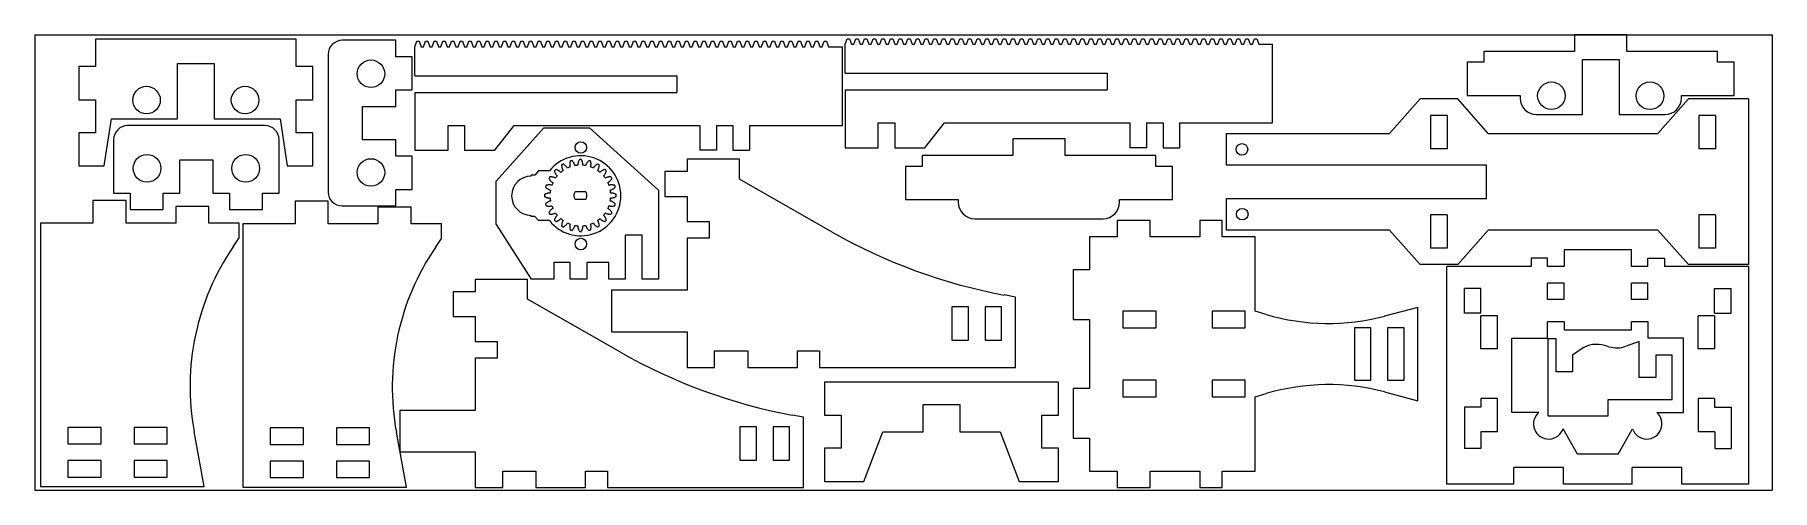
# Model space of a CAD drawing. Header units: millimetres. Extents: x 127 to 757, y 395 to 560.
import ezdxf

# ---------------------------------------------------------------- set-up
doc = ezdxf.new("R2010")
doc.units = ezdxf.units.MM

msp = doc.modelspace()

# ---------------------------------------------------------------- linework, layer by layer
at = {"color": 7, "linetype": 'Continuous', "lineweight": 0}
for p, q in [((126.86, 559.67), (756.86, 559.67)), ((126.86, 559.67), (126.86, 394.67)), ((756.86, 559.67), (756.86, 394.67)), ((126.86, 394.67), (756.86, 394.67))]:
    msp.add_line(p, q, dxfattribs=at)
at = {"color": 7, "linetype": 'Continuous', "lineweight": 15}
for p, q in [((148.89, 558.09), (148.89, 548.14)), ((221.64, 558.09), (148.89, 558.09)), ((221.64, 548.14), (221.64, 558.09)), ((257.73, 557.67), (238.35, 557.67)), ((257.73, 551.67), (257.73, 557.67)), ((264.73, 555.31), (265.46, 557.31)), ((264.73, 544.82), (264.73, 555.31)), ((265.46, 557.31), (266.3, 557.31)), ((266.3, 557.31), (267.03, 555.31)), ((267.03, 555.31), (267.87, 555.31)), ((267.87, 555.31), (268.6, 557.31)), ((268.6, 557.31), (269.44, 557.31)), ((269.44, 557.31), (270.17, 555.31)), ((270.17, 555.31), (271.01, 555.31)), ((271.01, 555.31), (271.74, 557.31)), ((271.74, 557.31), (272.58, 557.31)), ((272.58, 557.31), (273.31, 555.31)), ((273.31, 555.31), (274.16, 555.31)), ((274.16, 555.31), (274.88, 557.31)), ((274.88, 557.31), (275.73, 557.31)), ((275.73, 557.31), (276.45, 555.31)), ((276.45, 555.31), (277.3, 555.31)), ((277.3, 555.31), (278.03, 557.31)), ((278.03, 557.31), (278.87, 557.31)), ((278.87, 557.31), (279.6, 555.31)), ((279.6, 555.31), (280.44, 555.31)), ((280.44, 555.31), (281.17, 557.31)), ((281.17, 557.31), (282.01, 557.31)), ((282.01, 557.31), (282.74, 555.31)), ((282.74, 555.31), (283.58, 555.31)), ((283.58, 555.31), (284.31, 557.31)), ((284.31, 557.31), (285.15, 557.31)), ((285.15, 557.31), (285.88, 555.31)), ((285.88, 555.31), (286.72, 555.31)), ((286.72, 555.31), (287.45, 557.31)), ((287.45, 557.31), (288.29, 557.31)), ((288.29, 557.31), (289.02, 555.31)), ((289.02, 555.31), (289.86, 555.31)), ((289.86, 555.31), (290.59, 557.31)), ((290.59, 557.31), (291.43, 557.31)), ((291.43, 557.31), (292.16, 555.31)), ((292.16, 555.31), (293.01, 555.31)), ((293.01, 555.31), (293.73, 557.31)), ((293.73, 557.31), (294.58, 557.31)), ((294.58, 557.31), (295.3, 555.31)), ((295.3, 555.31), (296.15, 555.31)), ((296.15, 555.31), (296.87, 557.31)), ((296.87, 557.31), (297.72, 557.31)), ((297.72, 557.31), (298.45, 555.31)), ((298.45, 555.31), (299.29, 555.31)), ((299.29, 555.31), (300.02, 557.31)), ((300.02, 557.31), (300.86, 557.31)), ((300.86, 557.31), (301.59, 555.31)), ((301.59, 555.31), (302.43, 555.31)), ((302.43, 555.31), (303.16, 557.31)), ((303.16, 557.31), (304, 557.31)), ((304, 557.31), (304.73, 555.31)), ((304.73, 555.31), (305.57, 555.31)), ((305.57, 555.31), (306.3, 557.31)), ((306.3, 557.31), (307.14, 557.31)), ((307.14, 557.31), (307.87, 555.31)), ((307.87, 555.31), (308.71, 555.31)), ((308.71, 555.31), (309.44, 557.31)), ((309.44, 557.31), (310.28, 557.31)), ((310.28, 557.31), (311.01, 555.31)), ((311.01, 555.31), (311.85, 555.31)), ((311.85, 555.31), (312.58, 557.31)), ((312.58, 557.31), (313.43, 557.31)), ((313.43, 557.31), (314.15, 555.31)), ((314.15, 555.31), (315, 555.31)), ((315, 555.31), (315.72, 557.31)), ((315.72, 557.31), (316.57, 557.31)), ((316.57, 557.31), (317.3, 555.31)), ((317.3, 555.31), (318.14, 555.31)), ((318.14, 555.31), (318.87, 557.31)), ((318.87, 557.31), (319.71, 557.31)), ((319.71, 557.31), (320.44, 555.31)), ((320.44, 555.31), (321.28, 555.31)), ((321.28, 555.31), (322.01, 557.31)), ((322.01, 557.31), (322.85, 557.31)), ((322.85, 557.31), (323.58, 555.31)), ((323.58, 555.31), (324.42, 555.31)), ((324.42, 555.31), (325.15, 557.31)), ((325.15, 557.31), (325.99, 557.31)), ((325.99, 557.31), (326.72, 555.31)), ((326.72, 555.31), (327.56, 555.31)), ((327.56, 555.31), (328.29, 557.31)), ((328.29, 557.31), (329.13, 557.31)), ((329.13, 557.31), (329.86, 555.31)), ((329.86, 555.31), (330.7, 555.31)), ((330.7, 555.31), (331.43, 557.31)), ((331.43, 557.31), (332.28, 557.31)), ((332.28, 557.31), (333, 555.31)), ((333, 555.31), (333.85, 555.31)), ((333.85, 555.31), (334.57, 557.31)), ((334.57, 557.31), (335.42, 557.31)), ((335.42, 557.31), (336.14, 555.31)), ((336.14, 555.31), (336.99, 555.31)), ((336.99, 555.31), (337.72, 557.31)), ((337.72, 557.31), (338.56, 557.31)), ((338.56, 557.31), (339.29, 555.31)), ((339.29, 555.31), (340.13, 555.31)), ((340.13, 555.31), (340.86, 557.31)), ((340.86, 557.31), (341.7, 557.31)), ((341.7, 557.31), (342.43, 555.31)), ((342.43, 555.31), (343.27, 555.31)), ((343.27, 555.31), (344, 557.31)), ((344, 557.31), (344.84, 557.31)), ((344.84, 557.31), (345.57, 555.31)), ((345.57, 555.31), (346.41, 555.31)), ((346.41, 555.31), (347.14, 557.31)), ((347.14, 557.31), (347.98, 557.31)), ((347.98, 557.31), (348.71, 555.31)), ((348.71, 555.31), (349.55, 555.31)), ((349.55, 555.31), (350.28, 557.31)), ((350.28, 557.31), (351.12, 557.31)), ((351.12, 557.31), (351.85, 555.31)), ((351.85, 555.31), (352.7, 555.31)), ((352.7, 555.31), (353.42, 557.31)), ((353.42, 557.31), (354.27, 557.31)), ((354.27, 557.31), (354.99, 555.31)), ((354.99, 555.31), (355.84, 555.31)), ((355.84, 555.31), (356.56, 557.31)), ((356.56, 557.31), (357.41, 557.31)), ((357.41, 557.31), (358.14, 555.31)), ((358.14, 555.31), (358.98, 555.31)), ((358.98, 555.31), (359.71, 557.31)), ((359.71, 557.31), (360.55, 557.31)), ((360.55, 557.31), (361.28, 555.31)), ((361.28, 555.31), (362.12, 555.31)), ((362.12, 555.31), (362.85, 557.31)), ((362.85, 557.31), (363.69, 557.31)), ((363.69, 557.31), (364.42, 555.31)), ((364.42, 555.31), (365.26, 555.31)), ((365.26, 555.31), (365.99, 557.31)), ((365.99, 557.31), (366.83, 557.31)), ((366.83, 557.31), (367.56, 555.31)), ((367.56, 555.31), (368.4, 555.31)), ((368.4, 555.31), (369.13, 557.31)), ((369.13, 557.31), (369.97, 557.31)), ((369.97, 557.31), (370.7, 555.31)), ((370.7, 555.31), (371.54, 555.31)), ((371.54, 555.31), (372.27, 557.31)), ((372.27, 557.31), (373.12, 557.31)), ((373.12, 557.31), (373.84, 555.31)), ((373.84, 555.31), (374.69, 555.31)), ((374.69, 555.31), (375.41, 557.31)), ((375.41, 557.31), (376.26, 557.31)), ((376.26, 557.31), (376.99, 555.31)), ((376.99, 555.31), (377.83, 555.31)), ((377.83, 555.31), (378.56, 557.31)), ((378.56, 557.31), (379.4, 557.31)), ((379.4, 557.31), (380.13, 555.31)), ((380.13, 555.31), (380.97, 555.31)), ((380.97, 555.31), (381.7, 557.31)), ((381.7, 557.31), (382.54, 557.31)), ((382.54, 557.31), (383.27, 555.31)), ((383.27, 555.31), (384.11, 555.31)), ((384.11, 555.31), (384.84, 557.31)), ((384.84, 557.31), (385.68, 557.31)), ((385.68, 557.31), (386.41, 555.31)), ((386.41, 555.31), (387.25, 555.31)), ((387.25, 555.31), (387.98, 557.31)), ((387.98, 557.31), (388.82, 557.31)), ((388.82, 557.31), (389.55, 555.31)), ((389.55, 555.31), (390.39, 555.31)), ((390.39, 555.31), (391.12, 557.31)), ((391.12, 557.31), (391.97, 557.31)), ((391.97, 557.31), (392.69, 555.31)), ((392.69, 555.31), (393.54, 555.31)), ((393.54, 555.31), (394.26, 557.31)), ((394.26, 557.31), (395.11, 557.31)), ((395.11, 557.31), (395.83, 555.31)), ((395.83, 555.31), (396.68, 555.31)), ((396.68, 555.31), (397.41, 557.31)), ((397.41, 557.31), (398.25, 557.31)), ((398.25, 557.31), (398.98, 555.31)), ((398.98, 555.31), (399.82, 555.31)), ((399.82, 555.31), (400.55, 557.31)), ((400.55, 557.31), (401.39, 557.31)), ((401.39, 557.31), (402.12, 555.31)), ((402.12, 555.31), (402.96, 555.31)), ((402.96, 555.31), (403.69, 557.31)), ((403.69, 557.31), (404.53, 557.31)), ((404.53, 557.31), (405.26, 555.31)), ((405.26, 555.31), (406.1, 555.31)), ((406.1, 555.31), (406.83, 557.31)), ((406.83, 557.31), (407.67, 557.31)), ((407.67, 557.31), (408.4, 555.31)), ((408.4, 555.31), (409.24, 555.31)), ((409.24, 555.31), (409.97, 557.31)), ((409.97, 557.31), (410.81, 557.31)), ((410.81, 557.31), (411.54, 555.31)), ((411.54, 555.31), (412.39, 555.31)), ((412.39, 555.31), (413.11, 557.31)), ((413.11, 557.31), (413.96, 557.31)), ((413.96, 557.31), (414.68, 555.31)), ((414.68, 555.31), (419.73, 555.31)), ((419.73, 526.82), (419.73, 555.31)), ((420.71, 556.25), (421.43, 558.25)), ((420.71, 545.76), (420.71, 556.25)), ((421.43, 558.25), (422.28, 558.25)), ((422.28, 558.25), (423, 556.25)), ((423, 556.25), (423.85, 556.25)), ((423.85, 556.25), (424.58, 558.25)), ((424.58, 558.25), (425.42, 558.25)), ((425.42, 558.25), (426.15, 556.25)), ((426.15, 556.25), (426.99, 556.25)), ((426.99, 556.25), (427.72, 558.25)), ((427.72, 558.25), (428.56, 558.25)), ((428.56, 558.25), (429.29, 556.25)), ((429.29, 556.25), (430.13, 556.25)), ((430.13, 556.25), (430.86, 558.25)), ((430.86, 558.25), (431.7, 558.25)), ((431.7, 558.25), (432.43, 556.25)), ((432.43, 556.25), (433.27, 556.25)), ((433.27, 556.25), (434, 558.25)), ((434, 558.25), (434.84, 558.25)), ((434.84, 558.25), (435.57, 556.25)), ((435.57, 556.25), (436.41, 556.25)), ((436.41, 556.25), (437.14, 558.25)), ((437.14, 558.25), (437.98, 558.25)), ((437.98, 558.25), (438.71, 556.25)), ((438.71, 556.25), (439.56, 556.25)), ((439.56, 556.25), (440.28, 558.25)), ((440.28, 558.25), (441.13, 558.25)), ((441.13, 558.25), (441.85, 556.25)), ((441.85, 556.25), (442.7, 556.25)), ((442.7, 556.25), (443.42, 558.25)), ((443.42, 558.25), (444.27, 558.25)), ((444.27, 558.25), (445, 556.25)), ((445, 556.25), (445.84, 556.25)), ((445.84, 556.25), (446.57, 558.25)), ((446.57, 558.25), (447.41, 558.25)), ((447.41, 558.25), (448.14, 556.25)), ((448.14, 556.25), (448.98, 556.25)), ((448.98, 556.25), (449.71, 558.25)), ((449.71, 558.25), (450.55, 558.25)), ((450.55, 558.25), (451.28, 556.25)), ((451.28, 556.25), (452.12, 556.25)), ((452.12, 556.25), (452.85, 558.25)), ((452.85, 558.25), (453.69, 558.25)), ((453.69, 558.25), (454.42, 556.25)), ((454.42, 556.25), (455.26, 556.25)), ((455.26, 556.25), (455.99, 558.25)), ((455.99, 558.25), (456.83, 558.25)), ((456.83, 558.25), (457.56, 556.25)), ((457.56, 556.25), (458.4, 556.25)), ((458.4, 556.25), (459.13, 558.25)), ((459.13, 558.25), (459.98, 558.25)), ((459.98, 558.25), (460.7, 556.25)), ((460.7, 556.25), (461.55, 556.25)), ((461.55, 556.25), (462.27, 558.25)), ((462.27, 558.25), (463.12, 558.25)), ((463.12, 558.25), (463.85, 556.25)), ((463.85, 556.25), (464.69, 556.25)), ((464.69, 556.25), (465.42, 558.25)), ((465.42, 558.25), (466.26, 558.25)), ((466.26, 558.25), (466.99, 556.25)), ((466.99, 556.25), (467.83, 556.25)), ((467.83, 556.25), (468.56, 558.25)), ((468.56, 558.25), (469.4, 558.25)), ((469.4, 558.25), (470.13, 556.25)), ((470.13, 556.25), (470.97, 556.25)), ((470.97, 556.25), (471.7, 558.25)), ((471.7, 558.25), (472.54, 558.25)), ((472.54, 558.25), (473.27, 556.25)), ((473.27, 556.25), (474.11, 556.25)), ((474.11, 556.25), (474.84, 558.25)), ((474.84, 558.25), (475.68, 558.25)), ((475.68, 558.25), (476.41, 556.25)), ((476.41, 556.25), (477.25, 556.25)), ((477.25, 556.25), (477.98, 558.25)), ((477.98, 558.25), (478.83, 558.25)), ((478.83, 558.25), (479.55, 556.25)), ((479.55, 556.25), (480.4, 556.25)), ((480.4, 556.25), (481.12, 558.25)), ((481.12, 558.25), (481.97, 558.25)), ((481.97, 558.25), (482.69, 556.25)), ((482.69, 556.25), (483.54, 556.25)), ((483.54, 556.25), (484.27, 558.25)), ((484.27, 558.25), (485.11, 558.25)), ((485.11, 558.25), (485.84, 556.25)), ((485.84, 556.25), (486.68, 556.25)), ((486.68, 556.25), (487.41, 558.25)), ((487.41, 558.25), (488.25, 558.25)), ((488.25, 558.25), (488.98, 556.25)), ((488.98, 556.25), (489.82, 556.25)), ((489.82, 556.25), (490.55, 558.25)), ((490.55, 558.25), (491.39, 558.25)), ((491.39, 558.25), (492.12, 556.25)), ((492.12, 556.25), (492.96, 556.25)), ((492.96, 556.25), (493.69, 558.25)), ((493.69, 558.25), (494.53, 558.25)), ((494.53, 558.25), (495.26, 556.25)), ((495.26, 556.25), (496.1, 556.25)), ((496.1, 556.25), (496.83, 558.25)), ((496.83, 558.25), (497.67, 558.25)), ((497.67, 558.25), (498.4, 556.25)), ((498.4, 556.25), (499.25, 556.25)), ((499.25, 556.25), (499.97, 558.25)), ((499.97, 558.25), (500.82, 558.25)), ((500.82, 558.25), (501.54, 556.25)), ((501.54, 556.25), (502.39, 556.25)), ((502.39, 556.25), (503.11, 558.25)), ((503.11, 558.25), (503.96, 558.25)), ((503.96, 558.25), (504.69, 556.25)), ((504.69, 556.25), (505.53, 556.25)), ((505.53, 556.25), (506.26, 558.25)), ((506.26, 558.25), (507.1, 558.25)), ((507.1, 558.25), (507.83, 556.25)), ((507.83, 556.25), (508.67, 556.25)), ((508.67, 556.25), (509.4, 558.25)), ((509.4, 558.25), (510.24, 558.25)), ((510.24, 558.25), (510.97, 556.25)), ((510.97, 556.25), (511.81, 556.25)), ((511.81, 556.25), (512.54, 558.25)), ((512.54, 558.25), (513.38, 558.25)), ((513.38, 558.25), (514.11, 556.25)), ((514.11, 556.25), (514.95, 556.25)), ((514.95, 556.25), (515.68, 558.25)), ((515.68, 558.25), (516.52, 558.25)), ((516.52, 558.25), (517.25, 556.25)), ((517.25, 556.25), (518.09, 556.25)), ((518.09, 556.25), (518.82, 558.25)), ((518.82, 558.25), (519.67, 558.25)), ((519.67, 558.25), (520.39, 556.25)), ((520.39, 556.25), (521.24, 556.25)), ((521.24, 556.25), (521.96, 558.25)), ((521.96, 558.25), (522.81, 558.25)), ((522.81, 558.25), (523.54, 556.25)), ((523.54, 556.25), (524.38, 556.25)), ((524.38, 556.25), (525.11, 558.25)), ((525.11, 558.25), (525.95, 558.25)), ((525.95, 558.25), (526.68, 556.25)), ((526.68, 556.25), (527.52, 556.25)), ((527.52, 556.25), (528.25, 558.25)), ((528.25, 558.25), (529.09, 558.25)), ((529.09, 558.25), (529.82, 556.25)), ((529.82, 556.25), (530.66, 556.25)), ((530.66, 556.25), (531.39, 558.25)), ((531.39, 558.25), (532.23, 558.25)), ((532.23, 558.25), (532.96, 556.25)), ((532.96, 556.25), (533.8, 556.25)), ((533.8, 556.25), (534.53, 558.25)), ((534.53, 558.25), (535.37, 558.25)), ((535.37, 558.25), (536.1, 556.25)), ((536.1, 556.25), (536.94, 556.25)), ((536.94, 556.25), (537.67, 558.25)), ((537.67, 558.25), (538.52, 558.25)), ((538.52, 558.25), (539.24, 556.25)), ((539.24, 556.25), (540.09, 556.25)), ((540.09, 556.25), (540.81, 558.25)), ((540.81, 558.25), (541.66, 558.25)), ((541.66, 558.25), (542.38, 556.25)), ((542.38, 556.25), (543.23, 556.25)), ((543.23, 556.25), (543.96, 558.25)), ((543.96, 558.25), (544.8, 558.25)), ((544.8, 558.25), (545.53, 556.25)), ((545.53, 556.25), (546.37, 556.25)), ((546.37, 556.25), (547.1, 558.25)), ((547.1, 558.25), (547.94, 558.25)), ((547.94, 558.25), (548.67, 556.25)), ((548.67, 556.25), (549.51, 556.25)), ((549.51, 556.25), (550.24, 558.25)), ((550.24, 558.25), (551.08, 558.25)), ((551.08, 558.25), (551.81, 556.25)), ((551.81, 556.25), (552.65, 556.25)), ((552.65, 556.25), (553.38, 558.25)), ((553.38, 558.25), (554.22, 558.25)), ((554.22, 558.25), (554.95, 556.25)), ((554.95, 556.25), (555.79, 556.25)), ((555.79, 556.25), (556.52, 558.25)), ((556.52, 558.25), (557.36, 558.25)), ((557.36, 558.25), (558.09, 556.25)), ((558.09, 556.25), (558.94, 556.25)), ((558.94, 556.25), (559.66, 558.25)), ((559.66, 558.25), (560.51, 558.25)), ((560.51, 558.25), (561.23, 556.25)), ((561.23, 556.25), (562.08, 556.25)), ((562.08, 556.25), (562.81, 558.25)), ((562.81, 558.25), (563.65, 558.25)), ((563.65, 558.25), (564.38, 556.25)), ((564.38, 556.25), (565.22, 556.25)), ((565.22, 556.25), (565.95, 558.25)), ((565.95, 558.25), (566.79, 558.25)), ((566.79, 558.25), (567.52, 556.25)), ((567.52, 556.25), (568.36, 556.25)), ((568.36, 556.25), (569.09, 558.25)), ((569.09, 558.25), (569.93, 558.25)), ((569.93, 558.25), (570.66, 556.25)), ((570.66, 556.25), (575.71, 556.25)), ((575.71, 527.76), (575.71, 556.25)), ((685.18, 559.65), (685.18, 553.65)), ((704.18, 559.65), (685.18, 559.65)), ((704.18, 553.65), (704.18, 559.65)), ((142.89, 548.14), (142.89, 536.14)), ((148.89, 548.14), (142.89, 548.14)), ((178.62, 549.21), (191.91, 549.21)), ((178.62, 529.18), (178.62, 549.21)), ((191.91, 549.21), (191.91, 529.18)), ((227.64, 548.14), (221.64, 548.14)), ((227.64, 536.14), (227.64, 548.14)), ((233.27, 552.59), (233.27, 502.75)), ((263.73, 551.67), (257.73, 551.67)), ((263.73, 539.67), (263.73, 551.67)), ((646.28, 549.7), (646.28, 537.7)), ((652.28, 549.7), (646.28, 549.7)), ((652.28, 553.65), (652.28, 549.7)), ((685.18, 553.65), (652.28, 553.65)), ((688.03, 550.77), (701.32, 550.77)), ((688.03, 530.75), (688.03, 550.77)), ((701.32, 550.77), (701.32, 530.75)), ((737.07, 553.65), (704.18, 553.65)), ((737.07, 549.7), (737.07, 553.65)), ((743.07, 549.7), (737.07, 549.7)), ((743.07, 537.7), (743.07, 549.7)), ((264.73, 544.82), (359.73, 544.82)), ((359.73, 544.82), (359.73, 538.82)), ((420.71, 545.76), (515.71, 545.76)), ((515.71, 545.76), (515.71, 539.76)), ((142.89, 536.14), (148.89, 536.14)), ((148.89, 536.14), (148.89, 524.14)), ((221.64, 536.14), (227.64, 536.14)), ((221.64, 524.14), (221.64, 536.14)), ((257.73, 539.67), (263.73, 539.67)), ((257.73, 533.67), (257.73, 539.67)), ((264.73, 538.82), (359.73, 538.82)), ((264.73, 538.82), (264.73, 517.82)), ((420.71, 539.76), (515.71, 539.76)), ((420.71, 539.76), (420.71, 518.76)), ((629.2, 536.41), (618.13, 523.89)), ((642.83, 536.41), (629.2, 536.41)), ((653.89, 523.89), (642.83, 536.41)), ((646.28, 537.7), (665.44, 537.7)), ((665.44, 537.7), (665.44, 536.75)), ((715.42, 523.89), (726.48, 536.41)), ((723.91, 537.7), (743.07, 537.7)), ((723.91, 536.75), (723.91, 537.7)), ((748.29, 536.41), (726.48, 536.41)), ((748.29, 536.41), (748.29, 476.41)), ((245.73, 533.67), (257.73, 533.67)), ((245.73, 521.67), (245.73, 533.67)), ((639.01, 530.41), (633.01, 530.41)), ((633.01, 530.41), (633.01, 518.41)), ((639.01, 530.41), (639.01, 518.41)), ((671.44, 530.75), (688.03, 530.75)), ((701.32, 530.75), (717.91, 530.75)), ((736.29, 530.41), (730.29, 530.41)), ((730.29, 530.41), (730.29, 518.41)), ((736.29, 530.41), (736.29, 518.41)), ((142.89, 524.14), (142.89, 512.14)), ((148.89, 524.14), (142.89, 524.14)), ((152.09, 512.14), (154.72, 529.18)), ((154.72, 529.18), (178.62, 529.18)), ((210.38, 526.78), (160.54, 526.78)), ((191.91, 529.18), (215.81, 529.18)), ((215.81, 529.18), (218.44, 512.14)), ((227.64, 524.14), (221.64, 524.14)), ((227.64, 512.14), (227.64, 524.14)), ((276.73, 517.82), (276.73, 526.82)), ((276.73, 526.82), (282.73, 526.82)), ((282.73, 526.82), (282.73, 517.82)), ((293.67, 517.82), (300.72, 526.82)), ((294.13, 506.59), (311.5, 525.92)), ((300.72, 526.82), (368.01, 526.82)), ((311.5, 525.92), (328.03, 525.92)), ((328.03, 525.92), (353.02, 503.32)), ((368.01, 526.82), (368.01, 517.82)), ((374.01, 526.82), (374.01, 517.82)), ((374.01, 526.82), (380.01, 526.82)), ((380.01, 526.82), (380.01, 517.82)), ((386.01, 526.82), (386.01, 517.82)), ((386.01, 526.82), (419.73, 526.82)), ((432.71, 518.76), (432.71, 527.76)), ((432.71, 527.76), (438.71, 527.76)), ((438.71, 527.76), (438.71, 518.76)), ((449.64, 518.76), (456.7, 527.76)), ((456.7, 527.76), (523.99, 527.76)), ((523.99, 527.76), (523.99, 518.76)), ((529.99, 527.76), (529.99, 518.76)), ((529.99, 527.76), (535.99, 527.76)), ((535.99, 527.76), (535.99, 518.76)), ((541.99, 527.76), (541.99, 518.76)), ((541.99, 527.76), (575.71, 527.76)), ((559, 512.41), (559, 523.89)), ((559, 523.89), (618.13, 523.89)), ((653.89, 523.89), (715.42, 523.89)), ((155.46, 521.7), (155.46, 502.32)), ((215.46, 502.32), (215.46, 521.7)), ((257.73, 521.67), (245.73, 521.67)), ((257.73, 515.67), (257.73, 521.67)), ((264.73, 517.82), (276.73, 517.82)), ((282.73, 517.82), (293.67, 517.82)), ((374.01, 517.82), (368.01, 517.82)), ((380.01, 517.82), (386.01, 517.82)), ((420.71, 518.76), (432.71, 518.76)), ((438.71, 518.76), (449.64, 518.76)), ((481.48, 521.94), (481.48, 515.94)), ((500.48, 521.94), (481.48, 521.94)), ((500.48, 515.94), (500.48, 521.94)), ((529.99, 518.76), (523.99, 518.76)), ((535.99, 518.76), (541.99, 518.76)), ((639.01, 518.41), (633.01, 518.41)), ((736.29, 518.41), (730.29, 518.41)), ((142.89, 512.14), (152.09, 512.14)), ((179.46, 514.32), (191.46, 514.32)), ((179.46, 502.32), (179.46, 514.32)), ((191.46, 514.32), (191.46, 502.32)), ((218.44, 512.14), (227.64, 512.14)), ((263.73, 515.67), (257.73, 515.67)), ((263.73, 503.67), (263.73, 515.67)), ((309.5, 510.35), (308.17, 508.85)), ((313.5, 510.35), (309.5, 510.35)), ((315.39, 510.5), (315.27, 510.37)), ((315.27, 510.37), (315.32, 510.2)), ((315.52, 510.63), (315.39, 510.5)), ((315.65, 510.76), (315.52, 510.63)), ((315.77, 510.88), (315.65, 510.76)), ((315.95, 510.83), (315.77, 510.88)), ((316.11, 510.77), (315.95, 510.83)), ((316.28, 510.7), (316.11, 510.77)), ((316.44, 510.64), (316.28, 510.7)), ((316.59, 510.57), (316.44, 510.64)), ((316.74, 510.49), (316.59, 510.57)), ((316.89, 510.41), (316.74, 510.49)), ((317.03, 510.32), (316.89, 510.41)), ((317.16, 510.23), (317.03, 510.32)), ((318.06, 512.61), (317.9, 512.51)), ((317.9, 512.51), (317.91, 512.33)), ((317.91, 512.33), (317.92, 512.16)), ((317.92, 512.16), (317.94, 511.98)), ((317.94, 511.98), (317.97, 511.81)), ((317.97, 511.81), (317.99, 511.64)), ((317.99, 511.64), (318.03, 511.48)), ((318.24, 510.33), (318.01, 510.16)), ((318.03, 511.48), (318.07, 511.32)), ((318.21, 512.7), (318.06, 512.61)), ((318.07, 511.32), (318.12, 511.16)), ((318.12, 511.16), (318.17, 511.01)), ((318.17, 511.01), (318.23, 510.86)), ((318.37, 512.78), (318.21, 512.7)), ((318.23, 510.86), (318.31, 510.72)), ((318.46, 510.49), (318.24, 510.33)), ((318.31, 510.72), (318.46, 510.49)), ((318.52, 512.87), (318.37, 512.78)), ((318.67, 512.77), (318.52, 512.87)), ((318.82, 512.67), (318.67, 512.77)), ((318.96, 512.57), (318.82, 512.67)), ((319.1, 512.47), (318.96, 512.57)), ((319.23, 512.36), (319.1, 512.47)), ((319.36, 512.24), (319.23, 512.36)), ((319.48, 512.13), (319.36, 512.24)), ((319.59, 512.01), (319.48, 512.13)), ((319.69, 511.89), (319.59, 512.01)), ((319.79, 511.76), (319.69, 511.89)), ((319.87, 511.62), (319.79, 511.76)), ((319.99, 511.37), (319.87, 511.62)), ((320.25, 511.49), (319.99, 511.37)), ((320.5, 511.6), (320.25, 511.49)), ((320.76, 511.7), (320.5, 511.6)), ((321.02, 511.8), (320.76, 511.7)), ((320.86, 512.86), (320.85, 512.7)), ((320.85, 512.7), (320.86, 512.53)), ((320.88, 513.2), (320.86, 513.03)), ((320.86, 513.03), (320.86, 512.86)), ((320.86, 512.53), (320.87, 512.37)), ((320.87, 512.37), (320.89, 512.21)), ((320.9, 513.37), (320.88, 513.2)), ((320.89, 512.21), (320.93, 512.06)), ((320.93, 513.55), (320.9, 513.37)), ((320.96, 513.72), (320.93, 513.55)), ((320.93, 512.06), (321.02, 511.8)), ((321, 513.9), (320.96, 513.72)), ((321.17, 513.95), (321, 513.9)), ((321.35, 513.99), (321.17, 513.95)), ((321.52, 514.04), (321.35, 513.99)), ((321.69, 514.08), (321.52, 514.04)), ((321.81, 513.95), (321.69, 514.08)), ((321.93, 513.82), (321.81, 513.95)), ((322.04, 513.68), (321.93, 513.82)), ((322.14, 513.54), (322.04, 513.68)), ((322.24, 513.4), (322.14, 513.54)), ((322.34, 513.26), (322.24, 513.4)), ((322.42, 513.12), (322.34, 513.26)), ((322.5, 512.97), (322.42, 513.12)), ((322.57, 512.83), (322.5, 512.97)), ((322.63, 512.68), (322.57, 512.83)), ((322.68, 512.53), (322.63, 512.68)), ((322.73, 512.26), (322.68, 512.53)), ((323, 512.3), (322.73, 512.26)), ((323.27, 512.34), (323, 512.3)), ((323.55, 512.38), (323.27, 512.34)), ((323.83, 512.4), (323.55, 512.38)), ((323.83, 512.99), (323.81, 512.84)), ((323.81, 512.84), (323.81, 512.68)), ((323.81, 512.68), (323.83, 512.4)), ((323.86, 513.15), (323.83, 512.99)), ((323.9, 513.31), (323.86, 513.15)), ((323.94, 513.47), (323.9, 513.31)), ((324, 513.63), (323.94, 513.47)), ((324.06, 513.79), (324, 513.63)), ((324.12, 513.95), (324.06, 513.79)), ((324.19, 514.11), (324.12, 513.95)), ((324.27, 514.27), (324.19, 514.11)), ((324.35, 514.43), (324.27, 514.27)), ((324.53, 514.44), (324.35, 514.43)), ((324.71, 514.44), (324.53, 514.44)), ((324.89, 514.44), (324.71, 514.44)), ((325.07, 514.43), (324.89, 514.44)), ((325.15, 514.27), (325.07, 514.43)), ((325.23, 514.11), (325.15, 514.27)), ((325.3, 513.95), (325.23, 514.11)), ((325.37, 513.79), (325.3, 513.95)), ((325.42, 513.63), (325.37, 513.79)), ((325.48, 513.47), (325.42, 513.63)), ((325.52, 513.31), (325.48, 513.47)), ((325.56, 513.15), (325.52, 513.31)), ((325.59, 512.99), (325.56, 513.15)), ((325.61, 512.84), (325.59, 512.99)), ((325.59, 512.4), (325.62, 512.68)), ((325.87, 512.38), (325.59, 512.4)), ((325.62, 512.68), (325.61, 512.84)), ((326.15, 512.34), (325.87, 512.38)), ((326.42, 512.3), (326.15, 512.34)), ((326.7, 512.26), (326.42, 512.3)), ((326.75, 512.53), (326.7, 512.26)), ((326.79, 512.68), (326.75, 512.53)), ((326.85, 512.83), (326.79, 512.68)), ((326.92, 512.97), (326.85, 512.83)), ((327, 513.12), (326.92, 512.97)), ((327.09, 513.26), (327, 513.12)), ((327.18, 513.4), (327.09, 513.26)), ((327.28, 513.54), (327.18, 513.4)), ((327.38, 513.68), (327.28, 513.54)), ((327.49, 513.82), (327.38, 513.68)), ((327.61, 513.95), (327.49, 513.82)), ((327.73, 514.08), (327.61, 513.95)), ((327.9, 514.04), (327.73, 514.08)), ((328.08, 513.99), (327.9, 514.04)), ((328.25, 513.95), (328.08, 513.99)), ((328.42, 513.9), (328.25, 513.95)), ((328.4, 511.8), (328.49, 512.06)), ((328.66, 511.7), (328.4, 511.8)), ((328.46, 513.72), (328.42, 513.9)), ((328.49, 513.55), (328.46, 513.72)), ((328.52, 513.37), (328.49, 513.55)), ((328.49, 512.06), (328.53, 512.21)), ((328.54, 513.2), (328.52, 513.37)), ((328.53, 512.21), (328.55, 512.37)), ((328.56, 513.03), (328.54, 513.2)), ((328.55, 512.37), (328.56, 512.53)), ((328.57, 512.86), (328.56, 513.03)), ((328.56, 512.53), (328.57, 512.7)), ((328.57, 512.7), (328.57, 512.86)), ((328.92, 511.6), (328.66, 511.7)), ((329.18, 511.49), (328.92, 511.6)), ((329.43, 511.37), (329.18, 511.49)), ((329.55, 511.62), (329.43, 511.37)), ((329.63, 511.76), (329.55, 511.62)), ((329.73, 511.89), (329.63, 511.76)), ((329.83, 512.01), (329.73, 511.89)), ((329.94, 512.13), (329.83, 512.01)), ((330.06, 512.24), (329.94, 512.13)), ((330.19, 512.36), (330.06, 512.24)), ((330.32, 512.47), (330.19, 512.36)), ((330.46, 512.57), (330.32, 512.47)), ((330.6, 512.67), (330.46, 512.57)), ((330.75, 512.77), (330.6, 512.67)), ((330.9, 512.87), (330.75, 512.77)), ((331.06, 512.78), (330.9, 512.87)), ((330.96, 510.49), (331.11, 510.72)), ((331.18, 510.33), (330.96, 510.49)), ((331.21, 512.7), (331.06, 512.78)), ((331.11, 510.72), (331.19, 510.86)), ((331.41, 510.16), (331.18, 510.33)), ((331.19, 510.86), (331.25, 511.01)), ((331.36, 512.61), (331.21, 512.7)), ((331.25, 511.01), (331.3, 511.16)), ((331.3, 511.16), (331.35, 511.32)), ((331.35, 511.32), (331.39, 511.48)), ((331.52, 512.51), (331.36, 512.61)), ((331.39, 511.48), (331.43, 511.64)), ((331.43, 511.64), (331.46, 511.81)), ((331.46, 511.81), (331.48, 511.98)), ((331.48, 511.98), (331.5, 512.16)), ((331.5, 512.16), (331.51, 512.33)), ((331.51, 512.33), (331.52, 512.51)), ((332.39, 510.32), (332.26, 510.23)), ((332.53, 510.41), (332.39, 510.32)), ((332.68, 510.49), (332.53, 510.41)), ((332.83, 510.57), (332.68, 510.49)), ((332.98, 510.64), (332.83, 510.57)), ((333.14, 510.7), (332.98, 510.64)), ((333.31, 510.77), (333.14, 510.7)), ((333.48, 510.83), (333.31, 510.77)), ((333.65, 510.88), (333.48, 510.83)), ((333.78, 510.76), (333.65, 510.88)), ((333.9, 510.63), (333.78, 510.76)), ((334.03, 510.5), (333.9, 510.63)), ((334.15, 510.37), (334.03, 510.5)), ((334.1, 510.2), (334.15, 510.37)), ((363.39, 514.56), (363.39, 510.1)), ((382.4, 514.56), (363.39, 514.56)), ((382.4, 507.35), (382.4, 514.56)), ((442.58, 512), (442.58, 500)), ((448.58, 512), (442.58, 512)), ((448.58, 515.94), (448.58, 512)), ((481.48, 515.94), (448.58, 515.94)), ((533.38, 515.94), (500.48, 515.94)), ((533.38, 512), (533.38, 515.94)), ((539.38, 512), (533.38, 512)), ((539.38, 500), (539.38, 512)), ((653.29, 512.41), (559, 512.41)), ((653.29, 500.41), (653.29, 512.41)), ((294.13, 490.9), (294.13, 506.59)), ((308.17, 508.85), (306.87, 508.85)), ((306.87, 508.45), (306.87, 508.85)), ((312.11, 504.63), (312.07, 504.46)), ((312.07, 504.46), (312.2, 504.33)), ((312.15, 504.8), (312.11, 504.63)), ((312.2, 504.98), (312.15, 504.8)), ((312.25, 505.15), (312.2, 504.98)), ((312.2, 504.33), (312.33, 504.22)), ((312.43, 505.19), (312.25, 505.15)), ((312.33, 504.22), (312.47, 504.11)), ((312.6, 505.22), (312.43, 505.19)), ((312.47, 504.11), (312.61, 504)), ((312.77, 505.25), (312.6, 505.22)), ((312.61, 504), (312.75, 503.9)), ((312.95, 505.27), (312.77, 505.25)), ((313.12, 505.28), (312.95, 505.27)), ((313.28, 505.29), (313.12, 505.28)), ((313.36, 507.78), (313.28, 507.63)), ((313.28, 507.63), (313.37, 507.47)), ((313.45, 505.3), (313.28, 505.29)), ((313.45, 507.94), (313.36, 507.78)), ((313.37, 507.47), (313.47, 507.33)), ((313.54, 508.09), (313.45, 507.94)), ((313.61, 505.29), (313.45, 505.3)), ((313.47, 507.33), (313.58, 507.19)), ((313.64, 508.25), (313.54, 508.09)), ((313.58, 507.19), (313.68, 507.05)), ((313.78, 505.28), (313.61, 505.29)), ((313.81, 508.24), (313.64, 508.25)), ((313.68, 507.05), (313.79, 506.92)), ((313.93, 505.26), (313.78, 505.28)), ((313.79, 506.92), (313.9, 506.79)), ((313.99, 508.22), (313.81, 508.24)), ((313.9, 506.79), (314.02, 506.67)), ((314.09, 505.22), (313.93, 505.26)), ((314.17, 508.21), (313.99, 508.22)), ((314.02, 506.67), (314.14, 506.56)), ((314.35, 505.13), (314.09, 505.22)), ((314.14, 506.56), (314.26, 506.45)), ((314.34, 508.18), (314.17, 508.21)), ((314.26, 506.45), (314.39, 506.36)), ((314.51, 508.15), (314.34, 508.18)), ((314.44, 505.39), (314.35, 505.13)), ((314.39, 506.36), (314.52, 506.27)), ((314.55, 505.65), (314.44, 505.39)), ((314.67, 508.12), (314.51, 508.15)), ((314.52, 506.27), (314.77, 506.16)), ((314.66, 505.9), (314.55, 505.65)), ((314.77, 506.16), (314.66, 505.9)), ((314.83, 508.08), (314.67, 508.12)), ((314.99, 508.03), (314.83, 508.08)), ((315.14, 507.98), (314.99, 508.03)), ((315.29, 507.92), (315.14, 507.98)), ((315.43, 507.84), (315.29, 507.92)), ((315.32, 510.2), (315.38, 510.04)), ((315.38, 510.04), (315.44, 509.87)), ((315.66, 507.68), (315.43, 507.84)), ((315.44, 509.87), (315.51, 509.71)), ((315.51, 509.71), (315.58, 509.56)), ((315.58, 509.56), (315.66, 509.41)), ((315.66, 509.41), (315.74, 509.26)), ((315.82, 507.91), (315.66, 507.68)), ((315.74, 509.26), (315.82, 509.12)), ((315.82, 509.12), (315.92, 508.99)), ((315.98, 508.13), (315.82, 507.91)), ((315.92, 508.99), (316.01, 508.86)), ((316.16, 508.35), (315.98, 508.13)), ((316.01, 508.86), (316.12, 508.75)), ((316.12, 508.75), (316.33, 508.57)), ((316.33, 508.57), (316.16, 508.35)), ((317.29, 510.13), (317.16, 510.23)), ((317.4, 510.03), (317.29, 510.13)), ((317.58, 509.82), (317.4, 510.03)), ((317.8, 509.99), (317.58, 509.82)), ((318.01, 510.16), (317.8, 509.99)), ((331.63, 509.99), (331.41, 510.16)), ((331.84, 509.82), (331.63, 509.99)), ((332.02, 510.03), (331.84, 509.82)), ((332.13, 510.13), (332.02, 510.03)), ((332.26, 510.23), (332.13, 510.13)), ((333.09, 508.57), (333.3, 508.75)), ((333.27, 508.35), (333.09, 508.57)), ((333.44, 508.13), (333.27, 508.35)), ((333.3, 508.75), (333.41, 508.86)), ((333.41, 508.86), (333.5, 508.99)), ((333.6, 507.91), (333.44, 508.13)), ((333.5, 508.99), (333.6, 509.12)), ((333.6, 509.12), (333.68, 509.26)), ((333.76, 507.68), (333.6, 507.91)), ((333.68, 509.26), (333.76, 509.41)), ((333.76, 509.41), (333.84, 509.56)), ((333.99, 507.84), (333.76, 507.68)), ((333.84, 509.56), (333.91, 509.71)), ((333.91, 509.71), (333.98, 509.87)), ((333.98, 509.87), (334.04, 510.04)), ((334.13, 507.92), (333.99, 507.84)), ((334.04, 510.04), (334.1, 510.2)), ((334.28, 507.98), (334.13, 507.92)), ((334.43, 508.03), (334.28, 507.98)), ((334.59, 508.08), (334.43, 508.03)), ((334.75, 508.12), (334.59, 508.08)), ((334.65, 506.16), (334.9, 506.27)), ((334.76, 505.9), (334.65, 506.16)), ((334.92, 508.15), (334.75, 508.12)), ((334.87, 505.65), (334.76, 505.9)), ((334.98, 505.39), (334.87, 505.65)), ((334.9, 506.27), (335.03, 506.36)), ((335.08, 508.18), (334.92, 508.15)), ((335.07, 505.13), (334.98, 505.39)), ((335.03, 506.36), (335.16, 506.45)), ((335.33, 505.22), (335.07, 505.13)), ((335.26, 508.21), (335.08, 508.18)), ((335.16, 506.45), (335.28, 506.56)), ((335.43, 508.22), (335.26, 508.21)), ((335.28, 506.56), (335.4, 506.67)), ((335.49, 505.26), (335.33, 505.22)), ((335.4, 506.67), (335.52, 506.79)), ((335.61, 508.24), (335.43, 508.22)), ((335.65, 505.28), (335.49, 505.26)), ((335.52, 506.79), (335.63, 506.92)), ((335.79, 508.25), (335.61, 508.24)), ((335.63, 506.92), (335.74, 507.05)), ((335.81, 505.29), (335.65, 505.28)), ((335.74, 507.05), (335.84, 507.19)), ((335.88, 508.09), (335.79, 508.25)), ((335.97, 505.3), (335.81, 505.29)), ((335.84, 507.19), (335.95, 507.33)), ((335.97, 507.94), (335.88, 508.09)), ((335.95, 507.33), (336.05, 507.47)), ((336.06, 507.78), (335.97, 507.94)), ((336.14, 505.29), (335.97, 505.3)), ((336.05, 507.47), (336.14, 507.63)), ((336.14, 507.63), (336.06, 507.78)), ((336.31, 505.28), (336.14, 505.29)), ((336.48, 505.27), (336.31, 505.28)), ((336.65, 505.25), (336.48, 505.27)), ((336.82, 505.22), (336.65, 505.25)), ((336.68, 503.9), (336.81, 504)), ((336.81, 504), (336.95, 504.11)), ((336.99, 505.19), (336.82, 505.22)), ((336.95, 504.11), (337.09, 504.22)), ((337.17, 505.15), (336.99, 505.19)), ((337.09, 504.22), (337.22, 504.33)), ((337.22, 504.98), (337.17, 505.15)), ((337.27, 504.8), (337.22, 504.98)), ((337.22, 504.33), (337.36, 504.46)), ((337.31, 504.63), (337.27, 504.8)), ((337.36, 504.46), (337.31, 504.63)), ((355.38, 510.1), (355.38, 501.1)), ((363.39, 510.1), (355.38, 510.1)), ((416.05, 488.2), (382.4, 507.35)), ((147.96, 499.68), (147.96, 491.45)), ((159.96, 499.68), (147.96, 499.68)), ((155.46, 502.32), (161.46, 502.32)), ((159.96, 491.45), (159.96, 499.68)), ((161.46, 502.32), (161.46, 496.32)), ((173.46, 502.32), (179.46, 502.32)), ((173.46, 496.32), (173.46, 502.32)), ((191.46, 502.32), (197.46, 502.32)), ((197.46, 502.32), (197.46, 496.32)), ((209.46, 502.32), (215.46, 502.32)), ((209.46, 496.32), (209.46, 502.32)), ((221.3, 499.45), (221.3, 491.22)), ((233.3, 499.45), (221.3, 499.45)), ((233.3, 491.22), (233.3, 499.45)), ((257.73, 503.67), (263.73, 503.67)), ((257.73, 497.67), (257.73, 503.67)), ((311.72, 501.8), (311.71, 501.62)), ((311.71, 501.62), (311.71, 501.44)), ((311.71, 501.44), (311.71, 501.26)), ((311.71, 501.26), (311.72, 501.08)), ((311.87, 501.88), (311.72, 501.8)), ((311.72, 501.08), (311.87, 501)), ((312.03, 501.96), (311.87, 501.88)), ((311.87, 501), (312.03, 500.92)), ((312.19, 502.03), (312.03, 501.96)), ((312.03, 500.92), (312.19, 500.85)), ((312.2, 498.54), (312.07, 498.42)), ((312.07, 498.42), (312.11, 498.25)), ((312.11, 498.25), (312.15, 498.07)), ((312.15, 498.07), (312.2, 497.9)), ((312.35, 502.09), (312.19, 502.03)), ((312.19, 500.85), (312.35, 500.78)), ((312.33, 498.66), (312.2, 498.54)), ((312.2, 497.9), (312.25, 497.73)), ((312.25, 497.73), (312.43, 497.69)), ((312.47, 498.77), (312.33, 498.66)), ((312.51, 502.15), (312.35, 502.09)), ((312.35, 500.78), (312.51, 500.72)), ((312.61, 498.87), (312.47, 498.77)), ((312.68, 502.2), (312.51, 502.15)), ((312.51, 500.72), (312.68, 500.67)), ((312.75, 498.97), (312.61, 498.87)), ((312.84, 502.25), (312.68, 502.2)), ((312.68, 500.67), (312.84, 500.63)), ((312.75, 503.9), (312.89, 503.81)), ((312.89, 499.06), (312.75, 498.97)), ((312.99, 502.29), (312.84, 502.25)), ((312.84, 500.63), (312.99, 500.59)), ((312.89, 503.81), (313.03, 503.73)), ((313.03, 499.15), (312.89, 499.06)), ((313.15, 502.32), (312.99, 502.29)), ((312.99, 500.59), (313.15, 500.56)), ((313.03, 503.73), (313.17, 503.65)), ((313.17, 499.23), (313.03, 499.15)), ((313.31, 502.34), (313.15, 502.32)), ((313.15, 500.56), (313.31, 500.54)), ((313.17, 503.65), (313.32, 503.58)), ((313.32, 499.3), (313.17, 499.23)), ((313.47, 502.34), (313.31, 502.34)), ((313.31, 500.54), (313.47, 500.53)), ((313.32, 503.58), (313.47, 503.52)), ((313.47, 499.36), (313.32, 499.3)), ((313.47, 503.52), (313.62, 503.47)), ((313.75, 502.32), (313.47, 502.34)), ((313.47, 500.53), (313.75, 500.55)), ((313.62, 499.4), (313.47, 499.36)), ((313.62, 503.47), (313.89, 503.42)), ((313.89, 499.45), (313.62, 499.4)), ((313.77, 502.6), (313.75, 502.32)), ((313.75, 500.55), (313.77, 500.28)), ((313.8, 502.87), (313.77, 502.6)), ((313.77, 500.28), (313.8, 500)), ((313.84, 503.15), (313.8, 502.87)), ((313.8, 500), (313.84, 499.73)), ((313.89, 503.42), (313.84, 503.15)), ((313.84, 499.73), (313.89, 499.45)), ((314.09, 497.65), (314.35, 497.75)), ((314.35, 497.75), (314.44, 497.49)), ((326.64, 502.79), (322.78, 502.79)), ((322.79, 500.08), (326.63, 500.08)), ((334.98, 497.49), (335.07, 497.75)), ((335.07, 497.75), (335.33, 497.65)), ((335.53, 503.42), (335.8, 503.47)), ((335.58, 503.15), (335.53, 503.42)), ((335.53, 499.45), (335.58, 499.73)), ((335.8, 499.4), (335.53, 499.45)), ((335.62, 502.87), (335.58, 503.15)), ((335.58, 499.73), (335.62, 500)), ((335.65, 502.6), (335.62, 502.87)), ((335.62, 500), (335.65, 500.28)), ((335.68, 502.32), (335.65, 502.6)), ((335.65, 500.28), (335.68, 500.55)), ((335.95, 502.34), (335.68, 502.32)), ((335.68, 500.55), (335.95, 500.53)), ((335.8, 503.47), (335.95, 503.52)), ((335.95, 499.36), (335.8, 499.4)), ((335.95, 503.52), (336.1, 503.58)), ((336.11, 502.34), (335.95, 502.34)), ((335.95, 500.53), (336.11, 500.54)), ((336.1, 499.3), (335.95, 499.36)), ((336.1, 503.58), (336.25, 503.65)), ((336.25, 499.23), (336.1, 499.3)), ((336.27, 502.32), (336.11, 502.34)), ((336.11, 500.54), (336.27, 500.56)), ((336.25, 503.65), (336.39, 503.73)), ((336.39, 499.15), (336.25, 499.23)), ((336.43, 502.29), (336.27, 502.32)), ((336.27, 500.56), (336.43, 500.59)), ((336.39, 503.73), (336.53, 503.81)), ((336.53, 499.06), (336.39, 499.15)), ((336.59, 502.25), (336.43, 502.29)), ((336.43, 500.59), (336.59, 500.63)), ((336.53, 503.81), (336.68, 503.9)), ((336.68, 498.97), (336.53, 499.06)), ((336.75, 502.2), (336.59, 502.25)), ((336.59, 500.63), (336.75, 500.67)), ((336.81, 498.87), (336.68, 498.97)), ((336.91, 502.15), (336.75, 502.2)), ((336.75, 500.67), (336.91, 500.72)), ((336.95, 498.77), (336.81, 498.87)), ((337.07, 502.09), (336.91, 502.15)), ((336.91, 500.72), (337.07, 500.78)), ((337.09, 498.66), (336.95, 498.77)), ((336.99, 497.69), (337.17, 497.73)), ((337.23, 502.03), (337.07, 502.09)), ((337.07, 500.78), (337.23, 500.85)), ((337.22, 498.54), (337.09, 498.66)), ((337.17, 497.73), (337.22, 497.9)), ((337.36, 498.42), (337.22, 498.54)), ((337.22, 497.9), (337.27, 498.07)), ((337.39, 501.96), (337.23, 502.03)), ((337.23, 500.85), (337.39, 500.92)), ((337.27, 498.07), (337.31, 498.25)), ((337.31, 498.25), (337.36, 498.42)), ((337.55, 501.88), (337.39, 501.96)), ((337.39, 500.92), (337.55, 501)), ((337.71, 501.8), (337.55, 501.88)), ((337.55, 501), (337.71, 501.08)), ((337.71, 501.62), (337.71, 501.8)), ((337.71, 501.44), (337.71, 501.62)), ((337.71, 501.26), (337.71, 501.44)), ((337.71, 501.08), (337.71, 501.26)), ((353.02, 503.32), (353.02, 471.19)), ((355.38, 501.1), (363.39, 501.1)), ((363.39, 501.1), (363.39, 492.01)), ((442.58, 500), (461.74, 500)), ((461.74, 500), (461.74, 499.04)), ((520.22, 500), (539.38, 500)), ((520.22, 499.04), (520.22, 500)), ((559, 488.94), (559, 500.41)), ((559, 500.41), (653.29, 500.41)), ((128.97, 491.45), (128.97, 396.06)), ((147.96, 491.45), (128.97, 491.45)), ((177.96, 491.45), (159.96, 491.45)), ((161.46, 496.32), (173.46, 496.32)), ((177.96, 497.45), (177.96, 491.45)), ((189.96, 497.45), (177.96, 497.45)), ((189.96, 491.45), (189.96, 497.45)), ((200.97, 491.45), (189.96, 491.45)), ((197.46, 496.32), (209.46, 496.32)), ((200.97, 486.05), (200.97, 491.45)), ((238.35, 497.67), (257.73, 497.67)), ((251.3, 497.22), (251.3, 491.22)), ((263.3, 497.22), (251.3, 497.22)), ((263.3, 491.22), (263.3, 497.22)), ((306.87, 493.85), (306.87, 494.26)), ((308.17, 493.85), (306.87, 493.85)), ((309.5, 492.35), (308.17, 493.85)), ((313.5, 492.35), (309.5, 492.35)), ((312.43, 497.69), (312.6, 497.66)), ((312.6, 497.66), (312.77, 497.63)), ((312.77, 497.63), (312.95, 497.61)), ((312.95, 497.61), (313.12, 497.59)), ((313.12, 497.59), (313.28, 497.58)), ((313.28, 497.58), (313.45, 497.58)), ((313.37, 495.4), (313.28, 495.25)), ((313.28, 495.25), (313.36, 495.09)), ((313.36, 495.09), (313.45, 494.94)), ((313.47, 495.55), (313.37, 495.4)), ((313.45, 497.58), (313.61, 497.58)), ((313.45, 494.94), (313.54, 494.78)), ((313.58, 495.69), (313.47, 495.55)), ((313.54, 494.78), (313.64, 494.63)), ((313.68, 495.83), (313.58, 495.69)), ((313.61, 497.58), (313.78, 497.6)), ((313.64, 494.63), (313.81, 494.64)), ((313.79, 495.96), (313.68, 495.83)), ((313.78, 497.6), (313.93, 497.62)), ((313.9, 496.08), (313.79, 495.96)), ((313.81, 494.64), (313.99, 494.65)), ((314.02, 496.2), (313.9, 496.08)), ((313.93, 497.62), (314.09, 497.65)), ((313.99, 494.65), (314.17, 494.67)), ((314.14, 496.32), (314.02, 496.2)), ((314.26, 496.42), (314.14, 496.32)), ((314.17, 494.67), (314.34, 494.69)), ((314.39, 496.52), (314.26, 496.42)), ((314.34, 494.69), (314.51, 494.72)), ((314.52, 496.6), (314.39, 496.52)), ((314.44, 497.49), (314.55, 497.23)), ((314.51, 494.72), (314.67, 494.76)), ((314.77, 496.72), (314.52, 496.6)), ((314.55, 497.23), (314.66, 496.97)), ((314.66, 496.97), (314.77, 496.72)), ((314.67, 494.76), (314.83, 494.8)), ((314.83, 494.8), (314.99, 494.84)), ((314.99, 494.84), (315.14, 494.9)), ((315.14, 494.9), (315.29, 494.96)), ((315.32, 492.67), (315.27, 492.5)), ((315.27, 492.5), (315.39, 492.37)), ((315.29, 494.96), (315.43, 495.03)), ((315.38, 492.84), (315.32, 492.67)), ((315.44, 493), (315.38, 492.84)), ((315.39, 492.37), (315.52, 492.25)), ((315.43, 495.03), (315.66, 495.19)), ((315.51, 493.16), (315.44, 493)), ((315.58, 493.32), (315.51, 493.16)), ((315.52, 492.25), (315.65, 492.12)), ((315.66, 493.47), (315.58, 493.32)), ((315.65, 492.12), (315.77, 492)), ((315.66, 495.19), (315.82, 494.96)), ((315.74, 493.62), (315.66, 493.47)), ((315.82, 493.76), (315.74, 493.62)), ((315.77, 492), (315.95, 492.05)), ((315.82, 494.96), (315.98, 494.74)), ((315.92, 493.89), (315.82, 493.76)), ((316.01, 494.02), (315.92, 493.89)), ((315.95, 492.05), (316.11, 492.11)), ((315.98, 494.74), (316.16, 494.52)), ((316.12, 494.13), (316.01, 494.02)), ((316.11, 492.11), (316.28, 492.17)), ((316.33, 494.31), (316.12, 494.13)), ((316.16, 494.52), (316.33, 494.31)), ((316.28, 492.17), (316.44, 492.24)), ((316.44, 492.24), (316.59, 492.31)), ((316.59, 492.31), (316.74, 492.39)), ((316.74, 492.39), (316.89, 492.47)), ((316.89, 492.47), (317.03, 492.55)), ((317.03, 492.55), (317.16, 492.64)), ((317.16, 492.64), (317.29, 492.74)), ((317.29, 492.74), (317.4, 492.85)), ((317.4, 492.85), (317.58, 493.06)), ((317.58, 493.06), (317.8, 492.88)), ((317.8, 492.88), (318.01, 492.71)), ((318.01, 492.71), (318.24, 492.54)), ((318.07, 491.56), (318.03, 491.4)), ((318.12, 491.72), (318.07, 491.56)), ((318.17, 491.87), (318.12, 491.72)), ((318.23, 492.02), (318.17, 491.87)), ((318.31, 492.16), (318.23, 492.02)), ((318.24, 492.54), (318.46, 492.38)), ((318.46, 492.38), (318.31, 492.16)), ((319.87, 491.25), (319.99, 491.5)), ((319.99, 491.5), (320.25, 491.38)), ((329.18, 491.38), (329.43, 491.5)), ((329.43, 491.5), (329.55, 491.25)), ((330.96, 492.38), (331.18, 492.54)), ((331.11, 492.16), (330.96, 492.38)), ((331.19, 492.02), (331.11, 492.16)), ((331.18, 492.54), (331.41, 492.71)), ((331.25, 491.87), (331.19, 492.02)), ((331.3, 491.72), (331.25, 491.87)), ((331.35, 491.56), (331.3, 491.72)), ((331.39, 491.4), (331.35, 491.56)), ((331.41, 492.71), (331.63, 492.88)), ((331.63, 492.88), (331.84, 493.06)), ((331.84, 493.06), (332.02, 492.85)), ((332.02, 492.85), (332.13, 492.74)), ((332.13, 492.74), (332.26, 492.64)), ((332.26, 492.64), (332.39, 492.55)), ((332.39, 492.55), (332.53, 492.47)), ((332.53, 492.47), (332.68, 492.39)), ((332.68, 492.39), (332.83, 492.31)), ((332.83, 492.31), (332.98, 492.24)), ((332.98, 492.24), (333.14, 492.17)), ((333.09, 494.31), (333.27, 494.52)), ((333.3, 494.13), (333.09, 494.31)), ((333.14, 492.17), (333.31, 492.11)), ((333.27, 494.52), (333.44, 494.74)), ((333.41, 494.02), (333.3, 494.13)), ((333.31, 492.11), (333.48, 492.05)), ((333.5, 493.89), (333.41, 494.02)), ((333.44, 494.74), (333.6, 494.96)), ((333.48, 492.05), (333.65, 492)), ((333.6, 493.76), (333.5, 493.89)), ((333.6, 494.96), (333.76, 495.19)), ((333.68, 493.62), (333.6, 493.76)), ((333.65, 492), (333.78, 492.12)), ((333.76, 493.47), (333.68, 493.62)), ((333.76, 495.19), (333.99, 495.03)), ((333.84, 493.32), (333.76, 493.47)), ((333.78, 492.12), (333.9, 492.25)), ((333.91, 493.16), (333.84, 493.32)), ((333.9, 492.25), (334.03, 492.37)), ((333.98, 493), (333.91, 493.16)), ((334.04, 492.84), (333.98, 493)), ((333.99, 495.03), (334.13, 494.96)), ((334.03, 492.37), (334.15, 492.5)), ((334.1, 492.67), (334.04, 492.84)), ((334.15, 492.5), (334.1, 492.67)), ((334.13, 494.96), (334.28, 494.9)), ((334.28, 494.9), (334.43, 494.84)), ((334.43, 494.84), (334.59, 494.8)), ((334.59, 494.8), (334.75, 494.76)), ((334.65, 496.72), (334.76, 496.97)), ((334.9, 496.6), (334.65, 496.72)), ((334.75, 494.76), (334.92, 494.72)), ((334.76, 496.97), (334.87, 497.23)), ((334.87, 497.23), (334.98, 497.49)), ((335.03, 496.52), (334.9, 496.6)), ((334.92, 494.72), (335.08, 494.69)), ((335.16, 496.42), (335.03, 496.52)), ((335.08, 494.69), (335.26, 494.67)), ((335.28, 496.32), (335.16, 496.42)), ((335.26, 494.67), (335.43, 494.65)), ((335.4, 496.2), (335.28, 496.32)), ((335.33, 497.65), (335.49, 497.62)), ((335.52, 496.08), (335.4, 496.2)), ((335.43, 494.65), (335.61, 494.64)), ((335.49, 497.62), (335.65, 497.6)), ((335.63, 495.96), (335.52, 496.08)), ((335.61, 494.64), (335.79, 494.63)), ((335.74, 495.83), (335.63, 495.96)), ((335.65, 497.6), (335.81, 497.58)), ((335.84, 495.69), (335.74, 495.83)), ((335.79, 494.63), (335.88, 494.78)), ((335.81, 497.58), (335.97, 497.58)), ((335.95, 495.55), (335.84, 495.69)), ((335.88, 494.78), (335.97, 494.94)), ((336.05, 495.4), (335.95, 495.55)), ((335.97, 497.58), (336.14, 497.58)), ((335.97, 494.94), (336.06, 495.09)), ((336.14, 495.25), (336.05, 495.4)), ((336.06, 495.09), (336.14, 495.25)), ((336.14, 497.58), (336.31, 497.59)), ((336.31, 497.59), (336.48, 497.61)), ((336.48, 497.61), (336.65, 497.63)), ((336.65, 497.63), (336.82, 497.66)), ((336.82, 497.66), (336.99, 497.69)), ((363.39, 492.01), (371.39, 492.01)), ((371.39, 492.01), (371.39, 486.01)), ((467.74, 493.04), (514.22, 493.04)), ((519.36, 492.42), (519.36, 486.42)), ((531.36, 492.42), (519.36, 492.42)), ((531.36, 486.42), (531.36, 492.42)), ((549.36, 492.42), (549.36, 486.42)), ((557.36, 492.42), (549.36, 492.42)), ((557.36, 486.42), (557.36, 492.42)), ((639.01, 494.41), (633.01, 494.41)), ((633.01, 494.41), (633.01, 482.41)), ((639.01, 494.41), (639.01, 482.41)), ((736.29, 494.41), (730.29, 494.41)), ((730.29, 494.41), (730.29, 482.41)), ((736.29, 494.41), (736.29, 482.41)), ((198.8, 482.87), (200.97, 486.05)), ((202.31, 491.22), (202.31, 395.83)), ((221.3, 491.22), (202.31, 491.22)), ((251.3, 491.22), (233.3, 491.22)), ((274.31, 491.22), (263.3, 491.22)), ((272.14, 482.64), (274.31, 485.82)), ((274.31, 485.82), (274.31, 491.22)), ((294.13, 490.9), (306.87, 471.19)), ((317.91, 490.54), (317.9, 490.36)), ((317.9, 490.36), (318.06, 490.27)), ((317.92, 490.72), (317.91, 490.54)), ((317.94, 490.89), (317.92, 490.72)), ((317.97, 491.06), (317.94, 490.89)), ((317.99, 491.23), (317.97, 491.06)), ((318.03, 491.4), (317.99, 491.23)), ((318.06, 490.27), (318.21, 490.18)), ((318.21, 490.18), (318.37, 490.09)), ((318.37, 490.09), (318.52, 490)), ((318.52, 490), (318.67, 490.1)), ((318.67, 490.1), (318.82, 490.2)), ((318.82, 490.2), (318.96, 490.3)), ((318.96, 490.3), (319.1, 490.41)), ((319.1, 490.41), (319.23, 490.52)), ((319.23, 490.52), (319.36, 490.63)), ((319.36, 490.63), (319.48, 490.75)), ((319.48, 490.75), (319.59, 490.87)), ((319.59, 490.87), (319.69, 490.99)), ((319.69, 490.99), (319.79, 491.12)), ((319.79, 491.12), (319.87, 491.25)), ((320.25, 491.38), (320.5, 491.28)), ((320.5, 491.28), (320.76, 491.17)), ((320.76, 491.17), (321.02, 491.08)), ((320.86, 490.34), (320.85, 490.18)), ((320.85, 490.18), (320.86, 490.01)), ((320.87, 490.5), (320.86, 490.34)), ((320.86, 490.01), (320.86, 489.84)), ((320.86, 489.84), (320.88, 489.67)), ((320.89, 490.66), (320.87, 490.5)), ((320.88, 489.67), (320.9, 489.5)), ((320.93, 490.82), (320.89, 490.66)), ((320.9, 489.5), (320.93, 489.33)), ((321.02, 491.08), (320.93, 490.82)), ((320.93, 489.33), (320.96, 489.15)), ((320.96, 489.15), (321, 488.98)), ((321, 488.98), (321.17, 488.93)), ((321.17, 488.93), (321.35, 488.88)), ((321.35, 488.88), (321.52, 488.84)), ((321.52, 488.84), (321.69, 488.79)), ((321.69, 488.79), (321.81, 488.93)), ((321.81, 488.93), (321.93, 489.06)), ((321.93, 489.06), (322.04, 489.2)), ((322.04, 489.2), (322.14, 489.33)), ((322.14, 489.33), (322.24, 489.47)), ((322.24, 489.47), (322.34, 489.61)), ((322.34, 489.61), (322.42, 489.76)), ((322.42, 489.76), (322.5, 489.9)), ((322.5, 489.9), (322.57, 490.05)), ((322.57, 490.05), (322.63, 490.2)), ((322.63, 490.2), (322.68, 490.35)), ((322.68, 490.35), (322.73, 490.62)), ((322.73, 490.62), (323, 490.57)), ((323, 490.57), (323.27, 490.53)), ((323.27, 490.53), (323.55, 490.5)), ((323.55, 490.5), (323.83, 490.47)), ((323.83, 490.47), (323.81, 490.2)), ((323.81, 490.2), (323.81, 490.04)), ((323.81, 490.04), (323.83, 489.88)), ((323.83, 489.88), (323.86, 489.72)), ((323.86, 489.72), (323.9, 489.56)), ((323.9, 489.56), (323.94, 489.4)), ((323.94, 489.4), (324, 489.24)), ((324, 489.24), (324.06, 489.08)), ((324.06, 489.08), (324.12, 488.92)), ((324.12, 488.92), (324.19, 488.76)), ((324.19, 488.76), (324.27, 488.6)), ((324.27, 488.6), (324.35, 488.44)), ((324.35, 488.44), (324.53, 488.44)), ((324.53, 488.44), (324.71, 488.44)), ((324.71, 488.44), (324.89, 488.44)), ((324.89, 488.44), (325.07, 488.44)), ((325.07, 488.44), (325.15, 488.6)), ((325.15, 488.6), (325.23, 488.76)), ((325.23, 488.76), (325.3, 488.92)), ((325.3, 488.92), (325.37, 489.08)), ((325.37, 489.08), (325.42, 489.24)), ((325.42, 489.24), (325.48, 489.4)), ((325.48, 489.4), (325.52, 489.56)), ((325.52, 489.56), (325.56, 489.72)), ((325.56, 489.72), (325.59, 489.88)), ((325.59, 490.47), (325.87, 490.5)), ((325.62, 490.2), (325.59, 490.47)), ((325.59, 489.88), (325.61, 490.04)), ((325.61, 490.04), (325.62, 490.2)), ((325.87, 490.5), (326.15, 490.53)), ((326.15, 490.53), (326.42, 490.57)), ((326.42, 490.57), (326.7, 490.62)), ((326.7, 490.62), (326.75, 490.35)), ((326.75, 490.35), (326.79, 490.2)), ((326.79, 490.2), (326.85, 490.05)), ((326.85, 490.05), (326.92, 489.9)), ((326.92, 489.9), (327, 489.76)), ((327, 489.76), (327.09, 489.61)), ((327.09, 489.61), (327.18, 489.47)), ((327.18, 489.47), (327.28, 489.33)), ((327.28, 489.33), (327.38, 489.2)), ((327.38, 489.2), (327.49, 489.06)), ((327.49, 489.06), (327.61, 488.93)), ((327.61, 488.93), (327.73, 488.79)), ((327.73, 488.79), (327.9, 488.84)), ((327.9, 488.84), (328.08, 488.88)), ((328.08, 488.88), (328.25, 488.93)), ((328.25, 488.93), (328.42, 488.98)), ((328.4, 491.08), (328.66, 491.17)), ((328.49, 490.82), (328.4, 491.08)), ((328.42, 488.98), (328.46, 489.15)), ((328.46, 489.15), (328.49, 489.33)), ((328.53, 490.66), (328.49, 490.82)), ((328.49, 489.33), (328.52, 489.5)), ((328.52, 489.5), (328.54, 489.67)), ((328.55, 490.5), (328.53, 490.66)), ((328.54, 489.67), (328.56, 489.84)), ((328.56, 490.34), (328.55, 490.5)), ((328.57, 490.18), (328.56, 490.34)), ((328.56, 489.84), (328.57, 490.01)), ((328.57, 490.01), (328.57, 490.18)), ((328.66, 491.17), (328.92, 491.28)), ((328.92, 491.28), (329.18, 491.38)), ((329.55, 491.25), (329.63, 491.12)), ((329.63, 491.12), (329.73, 490.99)), ((329.73, 490.99), (329.83, 490.87)), ((329.83, 490.87), (329.94, 490.75)), ((329.94, 490.75), (330.06, 490.63)), ((330.06, 490.63), (330.19, 490.52)), ((330.19, 490.52), (330.32, 490.41)), ((330.32, 490.41), (330.46, 490.3)), ((330.46, 490.3), (330.6, 490.2)), ((330.6, 490.2), (330.75, 490.1)), ((330.75, 490.1), (330.9, 490)), ((330.9, 490), (331.06, 490.09)), ((331.06, 490.09), (331.21, 490.18)), ((331.21, 490.18), (331.36, 490.27)), ((331.36, 490.27), (331.52, 490.36)), ((331.43, 491.23), (331.39, 491.4)), ((331.46, 491.06), (331.43, 491.23)), ((331.48, 490.89), (331.46, 491.06)), ((331.5, 490.72), (331.48, 490.89)), ((331.51, 490.54), (331.5, 490.72)), ((331.52, 490.36), (331.51, 490.54)), ((341.02, 487.19), (347.02, 487.19)), ((341.02, 471.19), (341.02, 487.19)), ((347.02, 487.19), (347.02, 471.19)), ((363.39, 486.01), (363.39, 467.1)), ((371.39, 486.01), (363.39, 486.01)), ((509.36, 486.42), (509.36, 474.48)), ((519.36, 486.42), (509.36, 486.42)), ((549.36, 486.42), (531.36, 486.42)), ((569.43, 486.42), (557.36, 486.42)), ((618.13, 488.94), (559, 488.94)), ((569.43, 459.52), (569.43, 486.42)), ((629.2, 476.41), (618.13, 488.94)), ((653.89, 488.94), (642.83, 476.41)), ((715.42, 488.94), (653.89, 488.94)), ((726.48, 476.41), (715.42, 488.94)), ((639.01, 482.41), (633.01, 482.41)), ((681.4, 481.73), (681.4, 475.73)), ((705.8, 481.73), (681.4, 481.73)), ((705.8, 475.73), (705.8, 481.73)), ((736.29, 482.41), (730.29, 482.41)), ((321.02, 477.19), (315.02, 477.19)), ((315.02, 477.19), (315.02, 471.19)), ((321.02, 471.19), (321.02, 477.19)), ((335.02, 477.17), (327.02, 477.17)), ((327.02, 477.17), (327.02, 471.19)), ((335.02, 471.19), (335.02, 477.17)), ((503.36, 474.48), (503.36, 456.48)), ((509.36, 474.48), (503.36, 474.48)), ((642.83, 476.41), (629.2, 476.41)), ((638.88, 396.86), (638.88, 475.73)), ((669.4, 475.73), (638.88, 475.73)), ((675.4, 478.73), (669.4, 478.73)), ((669.4, 478.73), (669.4, 475.73)), ((675.4, 475.73), (675.4, 478.73)), ((681.4, 475.73), (675.4, 475.73)), ((711.8, 475.73), (705.8, 475.73)), ((711.8, 475.73), (711.8, 478.73)), ((711.8, 478.73), (717.8, 478.73)), ((717.8, 478.73), (717.8, 475.73)), ((748.37, 475.73), (717.8, 475.73)), ((748.29, 476.41), (726.48, 476.41)), ((748.37, 396.86), (748.37, 475.73)), ((278.53, 466.59), (278.53, 457.59)), ((286.54, 466.59), (278.53, 466.59)), ((286.54, 471.05), (286.54, 466.59)), ((305.55, 471.05), (286.54, 471.05)), ((305.55, 463.84), (305.55, 471.05)), ((315.02, 471.19), (306.87, 471.19)), ((327.02, 471.19), (321.02, 471.19)), ((341.02, 471.19), (335.02, 471.19)), ((336.03, 467.1), (336.03, 452.1)), ((363.39, 467.1), (336.03, 467.1)), ((353.02, 471.19), (347.02, 471.19)), ((651.23, 467.81), (645.23, 467.81)), ((645.23, 458.81), (645.23, 467.81)), ((651.23, 458.81), (651.23, 467.81)), ((681.4, 469.73), (675.4, 469.73)), ((675.4, 463.73), (675.4, 469.73)), ((681.4, 463.73), (681.4, 469.73)), ((711.8, 469.73), (705.8, 469.73)), ((705.8, 463.73), (705.8, 469.73)), ((711.8, 463.73), (711.8, 469.73)), ((735.98, 467.81), (742, 467.81)), ((735.98, 458.81), (735.98, 467.81)), ((742, 458.81), (742, 467.81)), ((339.2, 444.69), (305.55, 463.84)), ((459.43, 461.09), (459.43, 449.09)), ((465.43, 461.09), (459.43, 461.09)), ((465.43, 449.09), (465.43, 461.09)), ((471.43, 461.09), (471.43, 449.09)), ((477.43, 461.09), (471.43, 461.09)), ((477.43, 449.09), (477.43, 461.09)), ((482.43, 464.64), (478.32, 465.4)), ((482.43, 439.14), (482.43, 464.64)), ((628.37, 460.92), (616.33, 457.74)), ((628.37, 427.11), (628.37, 460.92)), ((681.4, 463.73), (675.4, 463.73)), ((711.8, 463.73), (705.8, 463.73)), ((278.53, 457.59), (286.54, 457.59)), ((286.54, 457.59), (286.54, 448.5)), ((503.36, 456.48), (509.36, 456.48)), ((509.36, 456.48), (509.36, 431.56)), ((533.45, 459.52), (521.45, 459.52)), ((521.45, 459.52), (521.45, 453.52)), ((533.45, 453.52), (533.45, 459.52)), ((565.8, 459.52), (553.8, 459.52)), ((553.8, 459.52), (553.8, 453.52)), ((565.8, 453.52), (565.8, 459.52)), ((573.31, 458.37), (569.43, 459.52)), ((651.23, 458.81), (645.23, 458.81)), ((657.23, 457.85), (651.23, 457.85)), ((651.23, 445.85), (651.23, 457.85)), ((657.23, 445.85), (657.23, 457.85)), ((681.4, 455.73), (675.4, 455.73)), ((675.4, 449.73), (675.4, 455.73)), ((681.4, 455.73), (681.4, 452.73)), ((711.82, 455.73), (705.8, 455.73)), ((705.8, 452.73), (705.8, 455.73)), ((711.82, 449.73), (711.82, 455.73)), ((735.98, 457.85), (729.98, 457.85)), ((729.98, 445.85), (729.98, 457.85)), ((735.98, 458.81), (742, 458.81)), ((735.98, 457.85), (735.98, 445.85)), ((286.54, 448.5), (294.54, 448.5)), ((294.54, 448.5), (294.54, 442.5)), ((336.03, 452.1), (363.39, 452.1)), ((363.39, 452.1), (363.39, 439.14)), ((459.43, 449.09), (465.43, 449.09)), ((471.43, 449.09), (477.43, 449.09)), ((521.45, 453.52), (533.45, 453.52)), ((553.8, 453.52), (565.8, 453.52)), ((611.37, 453.52), (605.37, 453.52)), ((605.37, 453.52), (605.37, 434.51)), ((611.37, 434.51), (611.37, 453.52)), ((623.37, 453.52), (617.37, 453.52)), ((617.37, 453.52), (617.37, 434.51)), ((623.37, 434.51), (623.37, 453.52)), ((662.49, 449.73), (675.4, 449.73)), ((662.49, 422.87), (662.49, 449.73)), ((678.46, 449.57), (675.46, 449.57)), ((675.46, 449.57), (675.46, 421.57)), ((678.46, 437.57), (678.46, 449.57)), ((681.4, 452.73), (705.8, 452.73)), ((708.63, 448.5), (703.87, 446.81)), ((708.63, 435.57), (708.63, 448.5)), ((724.74, 449.73), (711.82, 449.73)), ((724.74, 422.87), (724.74, 449.73)), ((286.54, 442.5), (286.54, 423.59)), ((294.54, 442.5), (286.54, 442.5)), ((373.39, 445.14), (385.39, 445.14)), ((373.39, 439.14), (373.39, 445.14)), ((385.39, 445.14), (385.39, 439.14)), ((403.39, 445.14), (411.39, 445.14)), ((403.39, 439.14), (403.39, 445.14)), ((411.39, 445.14), (411.39, 439.14)), ((657.23, 445.85), (651.23, 445.85)), ((687.59, 445.75), (684.46, 443.57)), ((684.46, 443.57), (684.46, 437.57)), ((697.65, 446.66), (696.18, 447.11)), ((714.63, 443.57), (714.63, 435.57)), ((720.63, 443.57), (714.63, 443.57)), ((720.63, 427.57), (720.63, 443.57)), ((735.98, 445.85), (729.98, 445.85)), ((363.39, 439.14), (373.39, 439.14)), ((385.39, 439.14), (403.39, 439.14)), ((411.39, 439.14), (482.43, 439.14)), ((684.46, 437.57), (678.46, 437.57)), ((714.63, 435.57), (708.63, 435.57)), ((413.26, 433.86), (413.26, 421.86)), ((498.01, 433.86), (413.26, 433.86)), ((498.01, 421.86), (498.01, 433.86)), ((503.36, 431.56), (503.36, 413.56)), ((509.36, 431.56), (503.36, 431.56)), ((533.45, 434.52), (521.45, 434.52)), ((521.45, 434.52), (521.45, 428.52)), ((521.45, 428.52), (533.45, 428.52)), ((533.45, 428.52), (533.45, 434.52)), ((565.8, 434.52), (553.8, 434.52)), ((553.8, 434.52), (553.8, 428.52)), ((553.8, 428.52), (565.8, 428.52)), ((565.8, 428.52), (565.8, 434.52)), ((569.43, 428.52), (573.31, 429.66)), ((569.43, 401.62), (569.43, 428.52)), ((605.37, 434.51), (611.37, 434.51)), ((616.33, 430.28), (628.37, 427.11)), ((617.37, 434.51), (623.37, 434.51)), ((259.19, 423.59), (259.19, 408.59)), ((286.54, 423.59), (259.19, 423.59)), ((448.99, 425.77), (462.28, 425.77)), ((448.99, 415.78), (448.99, 425.77)), ((462.28, 425.77), (462.28, 415.78)), ((651.23, 424.81), (645.23, 424.81)), ((645.23, 424.81), (645.23, 409.81)), ((657.23, 427.85), (651.23, 427.85)), ((651.23, 427.85), (651.23, 424.81)), ((657.23, 415.85), (657.23, 427.85)), ((672.2, 422.87), (662.49, 422.87)), ((697.38, 427.57), (720.63, 427.57)), ((697.38, 421.57), (697.38, 427.57)), ((715, 422.87), (724.74, 422.87)), ((735.98, 427.85), (729.98, 427.85)), ((729.98, 427.85), (729.98, 415.85)), ((735.98, 427.85), (735.98, 424.81)), ((735.98, 424.81), (742, 424.81)), ((742, 424.81), (742, 409.81)), ((150.92, 417.45), (138.92, 417.45)), ((138.92, 417.45), (138.92, 411.45)), ((150.92, 411.45), (150.92, 417.45)), ((174.92, 417.45), (162.92, 417.45)), ((162.92, 417.45), (162.92, 411.45)), ((174.92, 411.45), (174.92, 417.45)), ((188.29, 396.06), (184.64, 415.92)), ((224.26, 417.23), (212.26, 417.23)), ((212.26, 417.23), (212.26, 411.23)), ((224.26, 411.23), (224.26, 417.23)), ((248.26, 417.23), (236.26, 417.23)), ((236.26, 417.23), (236.26, 411.23)), ((248.26, 411.23), (248.26, 417.23)), ((382.58, 417.58), (382.58, 405.58)), ((388.58, 417.58), (382.58, 417.58)), ((388.58, 405.58), (388.58, 417.58)), ((394.58, 417.58), (394.58, 405.58)), ((400.58, 417.58), (394.58, 417.58)), ((400.58, 405.58), (400.58, 417.58)), ((405.58, 421.13), (401.47, 421.89)), ((405.58, 395.63), (405.58, 421.13)), ((413.26, 421.86), (419.26, 421.86)), ((419.26, 421.86), (419.26, 409.86)), ((492.01, 421.86), (498.01, 421.86)), ((492.01, 409.86), (492.01, 421.86)), ((651.23, 415.85), (651.23, 409.81)), ((657.23, 415.85), (651.23, 415.85)), ((675.46, 421.57), (697.38, 421.57)), ((686.28, 407.69), (681.02, 416.97)), ((700.95, 407.69), (706.19, 416.94)), ((736, 415.85), (729.98, 415.85)), ((736, 415.85), (736, 409.81)), ((138.92, 411.45), (150.92, 411.45)), ((162.92, 411.45), (174.92, 411.45)), ((212.26, 411.23), (224.26, 411.23)), ((236.26, 411.23), (248.26, 411.23)), ((261.63, 395.83), (257.98, 415.7)), ((413.26, 409.86), (413.26, 397.86)), ((419.26, 409.86), (413.26, 409.86)), ((427.49, 397.86), (434.32, 415.78)), ((434.32, 415.78), (448.99, 415.78)), ((462.28, 415.78), (476.95, 415.78)), ((476.95, 415.78), (483.78, 397.86)), ((498.01, 409.86), (492.01, 409.86)), ((498.01, 397.86), (498.01, 409.86)), ((503.36, 413.56), (509.36, 413.56)), ((509.36, 413.56), (509.36, 401.62)), ((651.23, 409.81), (645.23, 409.81)), ((736, 409.81), (742, 409.81)), ((150.92, 405.45), (138.92, 405.45)), ((138.92, 405.45), (138.92, 399.45)), ((150.92, 399.45), (150.92, 405.45)), ((174.92, 405.45), (162.92, 405.45)), ((162.92, 405.45), (162.92, 399.45)), ((174.92, 399.45), (174.92, 405.45)), ((224.26, 405.23), (212.26, 405.23)), ((212.26, 405.23), (212.26, 399.23)), ((224.26, 399.23), (224.26, 405.23)), ((248.26, 405.23), (236.26, 405.23)), ((236.26, 405.23), (236.26, 399.23)), ((248.26, 399.23), (248.26, 405.23)), ((259.19, 408.59), (286.54, 408.59)), ((286.54, 408.59), (286.54, 395.63)), ((382.58, 405.58), (388.58, 405.58)), ((394.58, 405.58), (400.58, 405.58)), ((700.95, 407.69), (686.28, 407.69)), ((138.92, 399.45), (150.92, 399.45)), ((162.92, 399.45), (174.92, 399.45)), ((212.26, 399.23), (224.26, 399.23)), ((236.26, 399.23), (248.26, 399.23)), ((296.54, 401.63), (308.54, 401.63)), ((296.54, 395.63), (296.54, 401.63)), ((308.54, 401.63), (308.54, 395.63)), ((326.54, 401.63), (334.54, 401.63)), ((326.54, 395.63), (326.54, 401.63)), ((334.54, 401.63), (334.54, 395.63)), ((413.26, 397.86), (427.49, 397.86)), ((483.78, 397.86), (498.01, 397.86)), ((509.36, 401.62), (519.36, 401.62)), ((519.36, 401.62), (519.36, 395.62)), ((531.36, 401.62), (549.36, 401.62)), ((531.36, 395.62), (531.36, 401.62)), ((549.36, 401.62), (549.36, 395.62)), ((557.36, 401.62), (569.43, 401.62)), ((557.36, 395.62), (557.36, 401.62)), ((681.19, 402.86), (663.19, 402.86)), ((663.19, 396.86), (663.19, 402.86)), ((681.19, 396.86), (681.19, 402.86)), ((724.06, 402.86), (706.06, 402.86)), ((706.06, 396.86), (706.06, 402.86)), ((724.06, 396.86), (724.06, 402.86)), ((128.97, 396.06), (188.29, 396.06)), ((202.31, 395.83), (261.63, 395.83)), ((286.54, 395.63), (296.54, 395.63)), ((308.54, 395.63), (326.54, 395.63)), ((334.54, 395.63), (405.58, 395.63)), ((519.36, 395.62), (531.36, 395.62)), ((549.36, 395.62), (557.36, 395.62)), ((663.19, 396.86), (638.88, 396.86)), ((706.06, 396.86), (681.19, 396.86)), ((748.37, 396.86), (724.06, 396.86))]:
    msp.add_line(p, q, dxfattribs=at)
for centre, radius in [((248.76, 545.54), 5), ((676.8, 537.58), 5), ((712.55, 537.58), 5), ((167.39, 536.01), 5), ((203.14, 536.01), 5), ((324.87, 518.85), 2.1), ((564.58, 518.15), 2.1), ((167.58, 511.3), 5), ((203.33, 511.3), 5), ((248.76, 509.79), 5), ((564.69, 494.68), 2.1), ((324.87, 483.85), 2.1)]:
    msp.add_circle(centre, radius, dxfattribs=at)
for centre, radius, start, end in [((238.35, 552.59), 5.08, 90, 180), ((671.44, 536.75), 6, 180, 270), ((717.91, 536.75), 6, 270, 0), ((160.54, 521.7), 5.08, 90, 180), ((210.38, 521.7), 5.08, 0, 90), ((324.87, 501.35), 14.5, 218.36651, 141.63349), ((306.87, 501.35), 7.1, 90, 270), ((238.35, 502.75), 5.08, 180, 270), ((467.74, 499.04), 6, 180, 270), ((514.22, 499.04), 6, 270, 0), ((514.99, 662.01), 200, 240.35222, 259.43748), ((273.16, 432.17), 90, 145.71249, 190.40046), ((346.5, 431.94), 90, 145.71249, 190.40046), ((595.95, 535.1), 80, 253.56689, 284.76001), ((693.29, 437.53), 10, 73.23745, 124.77501), ((438.14, 618.5), 200, 240.35222, 259.43748), ((700.53, 456.24), 10, 253.23745, 289.50705), ((595.93, 352.93), 80, 75.2276, 106.42095), ((675.81, 418.72), 5.5, 130.99894, 341.41434), ((711.39, 418.72), 5.5, 198.8714, 49.00106)]:
    msp.add_arc(centre, radius, start, end, dxfattribs=at)
for points, knots in [([(322.78, 502.79), (322.7, 502.66), (322.53, 502.39), (322.39, 501.92), (322.34, 501.43), (322.39, 500.94), (322.54, 500.48), (322.7, 500.21), (322.79, 500.08)], [0, 0, 0, 0, 0.162793, 0.3286, 0.499435, 0.670839, 0.836542, 1, 1, 1, 1]), ([(326.63, 500.08), (326.72, 500.21), (326.89, 500.48), (327.03, 500.94), (327.08, 501.43), (327.03, 501.92), (326.89, 502.39), (326.72, 502.66), (326.64, 502.79)], [0, 0, 0, 0, 0.163458, 0.329161, 0.500565, 0.6714, 0.837207, 1, 1, 1, 1])]:
    msp.add_open_spline(points, degree=3, knots=knots, dxfattribs=at)

doc.saveas('drawing.dxf')
